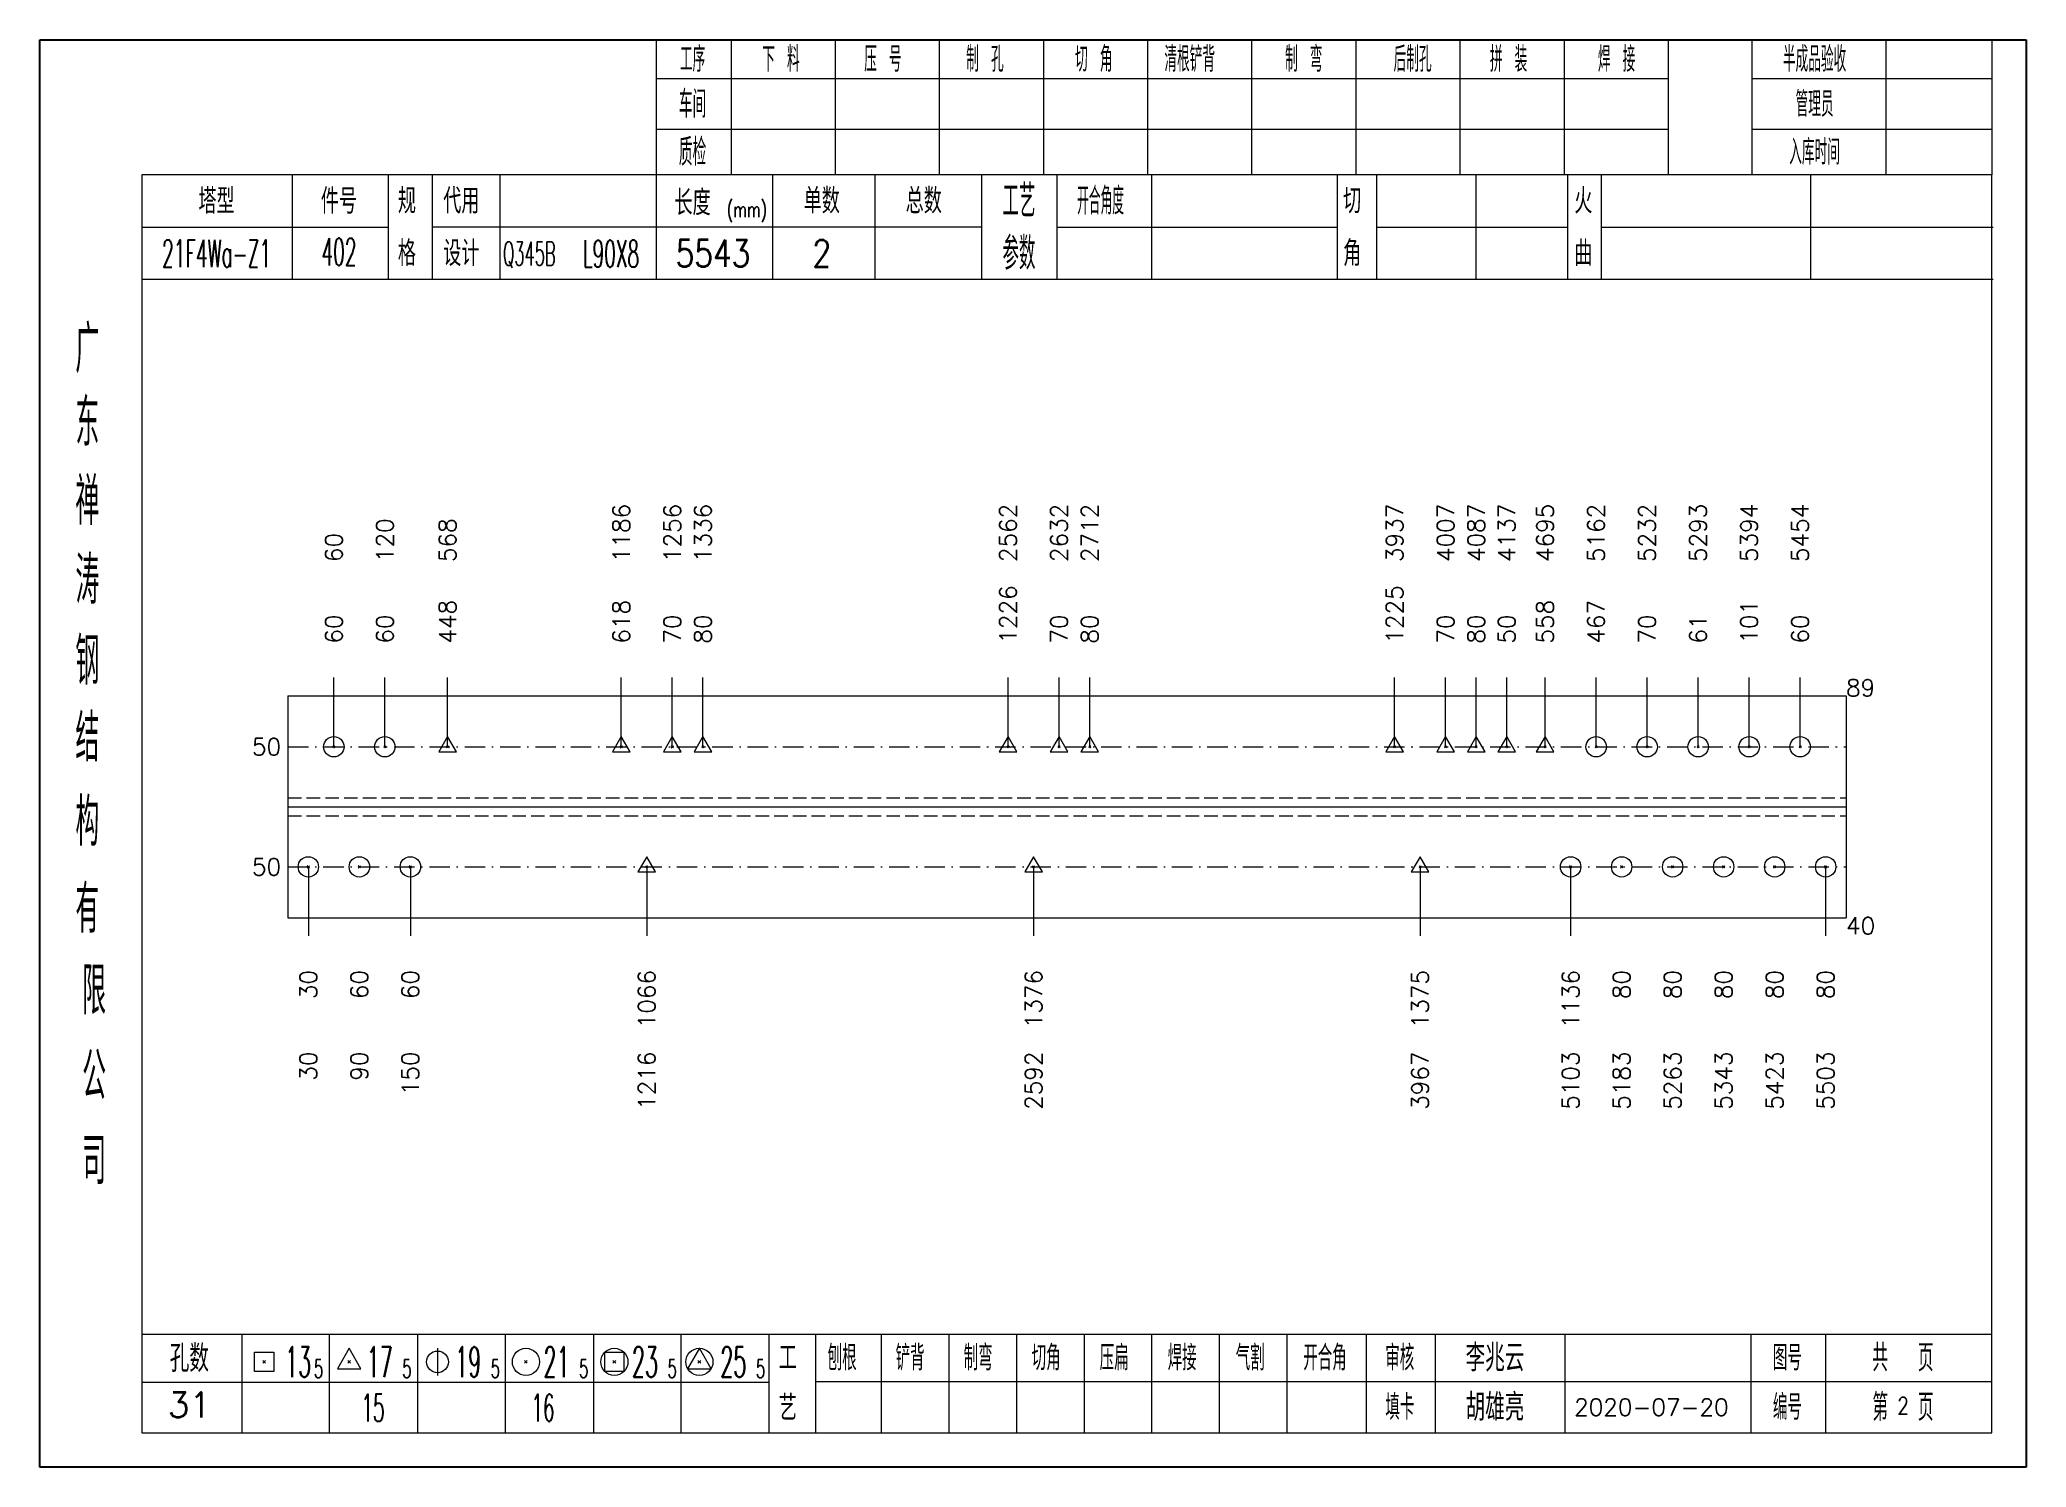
# Model space of a CAD drawing. Extents: x 1310 to 15542, y -76 to 8381.
# Drawn here: x 1828.6 to 2120.7, y 3663.8 to 3873.7 of the extents above; entities that cross this region are included whole.
import ezdxf
from ezdxf.enums import TextEntityAlignment as Align

# ---------------------------------------------------------------- set-up
doc = ezdxf.new("R2010")
doc.units = 0
doc.header["$MEASUREMENT"] = 0
doc.linetypes.add('一点画线', pattern=[5.2, 3, -1, 0.2, -1])
doc.linetypes.add('虚线', pattern=[2.75, 2, -0.75])
doc.layers.get('0').update_dxf_attribs({"linetype": 'CONTINUOUS', "lineweight": 25})
for name, color, linetype, lineweight in [('1', 7, 'CONTINUOUS', 25), ('4', 7, 'CONTINUOUS', 25), ('5', 7, 'CONTINUOUS', 25)]:
    doc.layers.add(name, color=color, linetype=linetype, lineweight=lineweight)
doc.styles.get("Standard").update_dxf_attribs({"font": 'simplex.shx', "width": 0.7, "height": 3, "bigfont": 'gbhzfs.shx'})

msp = doc.modelspace()

# ---------------------------------------------------------------- texts
at = {"color": 7, "linetype": 'Continuous', "lineweight": 13}
for s, p in [('1186', (1914.077, 3796.914)), ('1256', (1921.577, 3796.914)), ('1336', (1926.077, 3796.914)), ('2562', (1970.957, 3796.914)), ('2632', (1978.457, 3796.914)), ('2712', (1982.957, 3796.914)), ('3937', (2027.795, 3796.914)), ('4007', (2035.295, 3796.914)), ('4087', (2039.795, 3796.914)), ('4137', (2044.295, 3796.914)), ('4695', (2049.932, 3796.914)), ('5162', (2057.432, 3796.914)), ('5232', (2064.932, 3796.914)), ('5293', (2072.432, 3796.914)), ('5394', (2079.932, 3796.914)), ('5454', (2087.432, 3796.914)), ('60', (1871.802, 3796.914)), ('120', (1879.302, 3796.914)), ('568', (1888.531, 3796.914))]:
    msp.add_text(s, height=2.5, rotation=90, dxfattribs=at).set_placement(p, align=Align.MIDDLE_LEFT)
at = {"color": 8, "linetype": 'Continuous', "lineweight": 9}
for s, p in [('1226', (1970.957, 3784.914)), ('1225', (2027.795, 3784.914)), ('448', (1888.531, 3784.914)), ('618', (1914.077, 3784.914)), ('558', (2049.932, 3784.914)), ('467', (2057.432, 3784.914)), ('101', (2079.932, 3784.914)), ('60', (1871.802, 3784.914)), ('60', (1879.302, 3784.914)), ('70', (1921.577, 3784.914)), ('80', (1926.077, 3784.914)), ('70', (1978.457, 3784.914)), ('80', (1982.957, 3784.914)), ('70', (2035.295, 3784.914)), ('80', (2039.795, 3784.914)), ('50', (2044.295, 3784.914)), ('70', (2064.932, 3784.914)), ('61', (2072.432, 3784.914)), ('60', (2087.432, 3784.914))]:
    msp.add_text(s, height=2.5, rotation=90, dxfattribs=at).set_placement(p, align=Align.MIDDLE_LEFT)
at = {"color": 7, "linetype": 'Continuous', "lineweight": 13}
msp.add_text('89', height=2.5, dxfattribs=at).set_placement((2094.182, 3778.414), align=Align.MIDDLE_LEFT)
for p in [(1864.052, 3769.747), (1864.052, 3752.081)]:
    msp.add_text('50', height=2.5, dxfattribs=at).set_placement(p, align=Align.MIDDLE_RIGHT)
at = {"layer": '1', "color": 7, "linetype": 'Continuous', "lineweight": 13}
msp.add_text('40', height=2.5, dxfattribs=at).set_placement((2094.182, 3743.414), align=Align.MIDDLE_LEFT)
at = {"layer": '1', "color": 8, "linetype": 'Continuous', "lineweight": 9}
for s, p in [('30', (1868.052, 3736.914)), ('60', (1875.552, 3736.914)), ('60', (1883.052, 3736.914)), ('1066', (1917.827, 3736.914)), ('1376', (1974.707, 3736.914)), ('1375', (2031.545, 3736.914)), ('1136', (2053.682, 3736.914)), ('80', (2061.182, 3736.914)), ('80', (2068.682, 3736.914)), ('80', (2076.182, 3736.914)), ('80', (2083.682, 3736.914)), ('80', (2091.182, 3736.914))]:
    msp.add_text(s, height=2.5, rotation=90, dxfattribs=at).set_placement(p, align=Align.MIDDLE_RIGHT)
at = {"layer": '1', "color": 7, "linetype": 'Continuous', "lineweight": 13}
for s, p in [('30', (1868.052, 3724.914)), ('90', (1875.552, 3724.914)), ('150', (1883.052, 3724.914)), ('1216', (1917.827, 3724.914)), ('2592', (1974.707, 3724.914)), ('3967', (2031.545, 3724.914)), ('5103', (2053.682, 3724.914)), ('5183', (2061.182, 3724.914)), ('5263', (2068.682, 3724.914)), ('5343', (2076.182, 3724.914)), ('5423', (2083.682, 3724.914)), ('5503', (2091.182, 3724.914))]:
    msp.add_text(s, height=2.5, rotation=90, dxfattribs=at).set_placement(p, align=Align.MIDDLE_RIGHT)
at = {"layer": '4', "color": 1, "linetype": 'Continuous', "lineweight": 25}
for s, height, width, p in [('工序', 3.7, 0.7, (1924.552, 3870.871)), ('下 料', 3.7, 0.7, (1937.552, 3870.871)), ('压 号', 3.7, 0.7, (1952.552, 3870.871)), ('制 孔', 3.7, 0.7, (1967.552, 3870.871)), ('切 角', 3.7, 0.7, (1983.552, 3870.871)), ('清根铲背 ', 3.7, 0.7, (1998.552, 3870.871)), (' 制 弯', 3.7, 0.7, (2013.552, 3870.871)), (' 后制孔', 3.7, 0.7, (2029.552, 3870.871)), ('拼 装', 3.7, 0.7, (2044.552, 3870.871)), (' 焊 接', 3.7, 0.7, (2059.552, 3870.871)), ('半成品验收', 3.7, 0.7, (2089.552, 3870.871)), ('车间', 4, 0.7, (1924.552, 3864.271)), ('管理员', 3.7, 0.7, (2089.552, 3864.271)), ('质检', 4, 0.7, (1924.552, 3857.211)), ('入库时间', 3.7, 0.7, (2089.552, 3857.211)), ('(mm)', 2.24, 0.7, (1932.552, 3848.771)), ('工艺', 4.8, 0.7, (1972.552, 3850.031)), ('开合角度', 4, 0.6, (1984.552, 3850.031)), ('402', 4, 0.5, (1872.552, 3842.541)), ('参数', 4.8, 0.7, (1972.552, 3842.321)), ('21F4Wa-Z1', 4, 0.5, (1854.552, 3842.291)), ('Q345B', 3.5, 0.5, (1900.552, 3842.271)), ('L90X8', 4, 0.5, (1912.552, 3842.271)), ('5543', 4, 0.8, (1927.552, 3842.321)), ('2', 4, 0.8, (1943.552, 3842.321)), ('广', 6.96, 0.7, (1835.552, 3828.241)), ('东', 6.96, 0.7, (1835.552, 3817.451)), ('禅', 6.96, 0.7, (1835.552, 3805.861)), ('涛', 6.96, 0.7, (1835.552, 3794.261)), ('钢', 6.96, 0.7, (1835.552, 3782.371)), ('结', 6.96, 0.7, (1835.552, 3771.061)), ('构', 6.96, 0.7, (1835.552, 3758.681)), ('有', 6.96, 0.7, (1835.552, 3745.871)), ('限', 6.96, 0.7, (1836.552, 3733.871)), ('公', 6.96, 0.7, (1836.552, 3721.331)), ('司', 6.96, 0.7, (1836.552, 3708.851)), ('13', 4.47, 0.5, (1866.552, 3679.271)), ('17', 4.47, 0.5, (1878.552, 3679.271)), ('19', 4.47, 0.5, (1891.552, 3679.271)), ('21', 4.47, 0.5, (1904.552, 3679.271)), ('23', 4.47, 0.5, (1917.552, 3679.271)), ('25', 4.47, 0.5, (1930.552, 3679.271)), ('刨根', 3.7, 0.8, (1946.552, 3679.871)), ('铲背', 3.7, 0.8, (1956.552, 3679.871)), ('制弯', 3.7, 0.8, (1966.552, 3679.871)), ('切角', 3.7, 0.8, (1976.552, 3679.871)), ('压扁', 3.7, 0.8, (1986.552, 3679.871)), ('焊接', 3.7, 0.8, (1996.552, 3679.871)), ('气割', 3.7, 0.8, (2006.552, 3679.871)), ('开合角', 3.7, 0.8, (2017.552, 3679.871)), ('审核', 3.7, 0.8, (2028.552, 3679.871)), ('图号', 3.7, 0.8, (2085.552, 3679.871)), ('共  页', 4, 0.8, (2102.552, 3679.871)), ('5', 2.68, 0.6, (1869.552, 3678.271)), ('5', 2.68, 0.6, (1882.552, 3678.271)), ('5', 2.68, 0.6, (1895.552, 3678.271)), ('5', 2.68, 0.6, (1908.552, 3678.271)), ('5', 2.68, 0.6, (1921.552, 3678.271)), ('5', 2.68, 0.6, (1934.552, 3678.271)), ('第  页', 4, 0.8, (2102.552, 3672.601)), ('15', 4, 0.5, (1877.552, 3672.521)), ('16', 4, 0.5, (1902.552, 3672.521)), ('填卡', 3.7, 0.8, (2028.552, 3672.601)), ('编号', 3.7, 0.8, (2085.552, 3672.601))]:
    msp.add_text(s, height=height, dxfattribs=dict(at, width=width)).set_placement(p, align=Align.MIDDLE_CENTER)
for s, height, p in [('塔型', 3.7, (1854.552, 3850.001)), ('件号', 3.7, (1872.552, 3850.001)), ('规', 3.7, (1882.552, 3850.031)), ('代用', 3.7, (1890.552, 3850.031)), ('长度', 3.7, (1924.552, 3849.771)), ('单数', 3.7, (1943.552, 3850.031)), ('总数', 3.7, (1958.552, 3850.031)), ('切', 3.7, (2021.552, 3850.031)), ('火', 3.7, (2055.552, 3850.031)), ('格', 3.7, (1882.552, 3842.321)), ('设计', 3.7, (1890.552, 3842.321)), ('角', 3.7, (2021.552, 3842.321)), ('曲', 3.7, (2055.552, 3842.321)), ('孔数', 4, (1850.552, 3679.791)), ('工', 3.7, (1938.552, 3679.871)), ('李兆云', 4, (2042.552, 3679.871)), ('胡雄亮', 4, (2042.552, 3672.601)), ('31', 3.7, (1850.552, 3672.961)), ('艺', 3.7, (1938.552, 3672.521)), ('2020-07-20', 2.5, (2065.552, 3672.601))]:
    msp.add_text(s, height=height, dxfattribs=at).set_placement(p, align=Align.MIDDLE_CENTER)
at = {"layer": '4', "color": 6, "linetype": 'Continuous', "lineweight": 25, "width": 0.8}
msp.add_text('2', height=2.5, dxfattribs=at).set_placement((2102.577, 3672.829), align=Align.MIDDLE_CENTER)

# ---------------------------------------------------------------- blocks, each defined once
blk = doc.blocks.new('孔21.5')
at = {"layer": '5', "color": 7, "linetype": 'Continuous', "lineweight": 13}
for p, q in [((-0.1, -0.1), (0.1, 0.1)), ((0.1, -0.1), (-0.1, 0.1))]:
    blk.add_line(p, q, dxfattribs=at)
blk.add_circle((0, 0), 1, dxfattribs=at)
blk = doc.blocks.new('孔17.5')
at = {"layer": '5', "color": 7, "linetype": 'Continuous', "lineweight": 13}
for p, q in [((0, 1), (-0.866, -0.5)), ((-0.1, -0.1), (0.1, 0.1)), ((0.1, -0.1), (-0.1, 0.1)), ((0.866, -0.5), (0, 1)), ((-0.866, -0.5), (0.866, -0.5))]:
    blk.add_line(p, q, dxfattribs=at)
blk = doc.blocks.new('CTJGK')
at = {"color": 6, "linetype": 'Continuous'}
for p, q in [((0, 209.97), (292.13, 209.97)), ((0, 0), (0, 209.97)), ((292.13, 209.97), (292.13, 0)), ((292.13, 0), (0, 0))]:
    blk.add_line(p, q, dxfattribs=at)

# ---------------------------------------------------------------- linework, layer by layer
at = {"color": 7, "linetype": 'Continuous', "lineweight": 18}
for p, q in [((1865.052, 3777.247), (1865.052, 3744.581)), ((1865.052, 3777.247), (2094.182, 3777.247)), ((2094.182, 3777.247), (2094.182, 3744.581)), ((1865.052, 3760.914), (2094.182, 3760.914))]:
    msp.add_line(p, q, dxfattribs=at)
at = {"color": 7, "linetype": 'Continuous', "lineweight": 13}
for p, q in [((1871.802, 3769.747), (1871.802, 3779.914)), ((1879.302, 3769.747), (1879.302, 3779.914)), ((1888.531, 3769.747), (1888.531, 3779.914)), ((1914.077, 3769.747), (1914.077, 3779.914)), ((1921.577, 3769.747), (1921.577, 3779.914)), ((1926.077, 3769.747), (1926.077, 3779.914)), ((1970.957, 3769.747), (1970.957, 3779.914)), ((1978.457, 3769.747), (1978.457, 3779.914)), ((1982.957, 3769.747), (1982.957, 3779.914)), ((2027.795, 3769.747), (2027.795, 3779.914)), ((2035.295, 3769.747), (2035.295, 3779.914)), ((2039.795, 3769.747), (2039.795, 3779.914)), ((2044.295, 3769.747), (2044.295, 3779.914)), ((2049.932, 3769.747), (2049.932, 3779.914)), ((2057.432, 3769.747), (2057.432, 3779.914)), ((2064.932, 3769.747), (2064.932, 3779.914)), ((2072.432, 3769.747), (2072.432, 3779.914)), ((2079.932, 3769.747), (2079.932, 3779.914)), ((2087.432, 3769.747), (2087.432, 3779.914)), ((1868.052, 3752.081), (1868.052, 3741.914)), ((1883.052, 3752.081), (1883.052, 3741.914)), ((1917.827, 3752.081), (1917.827, 3741.914)), ((1974.707, 3752.081), (1974.707, 3741.914)), ((2031.545, 3752.081), (2031.545, 3741.914)), ((2053.682, 3752.081), (2053.682, 3741.914)), ((2091.182, 3752.081), (2091.182, 3741.914))]:
    msp.add_line(p, q, dxfattribs=at)
at = {"color": 3, "linetype": '一点画线', "lineweight": 13}
for p, q in [((1865.052, 3769.747), (2094.182, 3769.747)), ((1865.052, 3752.081), (2094.182, 3752.081))]:
    msp.add_line(p, q, dxfattribs=at)
at = {"color": 1, "linetype": '虚线', "lineweight": 18}
for p, q in [((1865.052, 3762.247), (2094.182, 3762.247)), ((1865.052, 3759.581), (2094.182, 3759.581))]:
    msp.add_line(p, q, dxfattribs=at)
at = {"layer": '1', "color": 7, "linetype": 'Continuous', "lineweight": 18}
msp.add_line((1865.052, 3744.581), (2094.182, 3744.581), dxfattribs=at)
at = {"layer": '4', "color": 1, "linetype": 'Continuous', "lineweight": 18}
for p, q in [((1828.552, 3873.741), (1828.552, 3663.771)), ((2120.682, 3873.741), (1828.552, 3873.741)), ((1919.182, 3873.741), (1919.182, 3853.901)), ((1930.212, 3873.741), (1930.212, 3853.881)), ((1945.522, 3873.741), (1945.522, 3853.881)), ((1960.842, 3873.741), (1960.842, 3853.881)), ((1976.152, 3873.741), (1976.152, 3853.881)), ((1991.462, 3873.741), (1991.462, 3853.881)), ((2006.772, 3873.741), (2006.772, 3853.881)), ((2022.092, 3873.741), (2022.092, 3853.881)), ((2037.402, 3873.741), (2037.402, 3853.881)), ((2052.712, 3873.741), (2052.712, 3853.881)), ((2068.022, 3873.741), (2068.022, 3853.901)), ((2068.022, 3873.741), (2068.022, 3853.881)), ((2080.302, 3873.741), (2080.302, 3853.881)), ((2100.052, 3873.741), (2100.052, 3853.881)), ((2115.632, 3873.741), (2115.632, 3853.881)), ((2120.682, 3843.941), (2120.682, 3873.741)), ((2068.022, 3868.011), (1919.182, 3868.011)), ((2115.632, 3868.011), (2080.302, 3868.011)), ((2068.022, 3860.531), (1919.182, 3860.531)), ((2115.632, 3860.531), (2080.302, 3860.531)), ((1843.562, 3853.881), (1843.562, 3668.821)), ((2115.632, 3853.881), (1843.562, 3853.881)), ((1865.682, 3853.891), (1865.682, 3838.471)), ((1879.832, 3838.471), (1879.832, 3853.881)), ((1886.332, 3838.471), (1886.332, 3853.881)), ((1896.202, 3853.881), (1896.202, 3838.471)), ((1919.182, 3853.901), (1919.182, 3838.471)), ((1936.302, 3853.881), (1936.302, 3838.471)), ((1951.352, 3853.881), (1951.352, 3838.471)), ((1967.052, 3853.881), (1967.052, 3838.471)), ((1978.112, 3853.881), (1978.112, 3838.471)), ((1992.062, 3853.881), (1992.062, 3838.471)), ((2019.362, 3853.881), (2019.362, 3838.471)), ((2025.122, 3853.881), (2025.122, 3838.471)), ((2039.742, 3853.881), (2039.742, 3838.471)), ((2053.202, 3853.881), (2053.202, 3838.471)), ((2058.192, 3853.881), (2058.192, 3838.471)), ((2088.932, 3853.881), (2088.932, 3838.471)), ((2115.632, 3668.821), (2115.632, 3853.881)), ((1879.832, 3846.121), (1843.562, 3846.121)), ((1967.052, 3846.171), (1886.332, 3846.171)), ((1978.112, 3846.171), (2019.362, 3846.171)), ((2025.122, 3846.171), (2053.202, 3846.171)), ((2058.192, 3846.171), (2115.812, 3846.171)), ((2120.682, 3663.771), (2120.682, 3843.941)), ((2115.812, 3838.471), (1843.562, 3838.471)), ((1843.562, 3683.351), (2115.632, 3683.351)), ((1858.252, 3683.351), (1858.252, 3668.821)), ((1871.182, 3668.821), (1871.182, 3683.351)), ((1884.112, 3683.351), (1884.112, 3668.821)), ((1897.032, 3668.821), (1897.032, 3683.351)), ((1909.962, 3683.351), (1909.962, 3668.821)), ((1922.892, 3668.821), (1922.892, 3683.351)), ((1935.812, 3668.821), (1935.812, 3683.351)), ((1942.682, 3668.821), (1942.682, 3683.351)), ((1952.342, 3668.821), (1952.342, 3683.351)), ((1962.282, 3668.821), (1962.282, 3683.351)), ((1972.222, 3668.821), (1972.222, 3683.351)), ((1982.172, 3668.821), (1982.172, 3683.351)), ((1992.112, 3668.821), (1992.112, 3683.351)), ((2002.052, 3668.821), (2002.052, 3683.351)), ((2012.002, 3668.821), (2012.002, 3683.351)), ((2023.642, 3668.821), (2023.642, 3683.351)), ((2033.792, 3668.821), (2033.792, 3683.351)), ((2052.852, 3668.821), (2052.852, 3683.351)), ((2080.232, 3668.821), (2080.232, 3683.351)), ((2091.192, 3668.821), (2091.192, 3683.351)), ((1935.812, 3676.221), (1843.562, 3676.221)), ((1942.642, 3676.381), (2115.632, 3676.381)), ((1843.562, 3668.821), (2115.632, 3668.821)), ((1828.552, 3663.771), (2120.682, 3663.771))]:
    msp.add_line(p, q, dxfattribs=at)
at = {"layer": '4', "color": 7, "linetype": 'Continuous', "lineweight": 13}
for p, q in [((1874.052, 3681.271), (1872.32, 3678.271)), ((1875.784, 3678.271), (1874.052, 3681.271)), ((1887.052, 3681.271), (1887.052, 3677.271)), ((1925.552, 3681.271), (1923.82, 3678.271)), ((1927.284, 3678.271), (1925.552, 3681.271)), ((1860.138, 3677.857), (1860.138, 3680.685)), ((1860.138, 3680.685), (1862.966, 3680.685)), ((1861.352, 3679.071), (1861.752, 3679.471)), ((1861.752, 3679.071), (1861.352, 3679.471)), ((1862.966, 3680.685), (1862.966, 3677.857)), ((1872.32, 3678.271), (1875.784, 3678.271)), ((1873.852, 3679.071), (1874.252, 3679.471)), ((1874.252, 3679.071), (1873.852, 3679.471)), ((1899.852, 3679.071), (1900.252, 3679.471)), ((1900.252, 3679.071), (1899.852, 3679.471)), ((1911.638, 3677.857), (1911.638, 3680.685)), ((1911.638, 3680.685), (1914.466, 3680.685)), ((1912.852, 3679.071), (1913.252, 3679.471)), ((1913.252, 3679.071), (1912.852, 3679.471)), ((1914.466, 3680.685), (1914.466, 3677.857)), ((1923.82, 3678.271), (1927.284, 3678.271)), ((1925.352, 3679.071), (1925.752, 3679.471)), ((1925.752, 3679.071), (1925.352, 3679.471)), ((1862.966, 3677.857), (1860.138, 3677.857)), ((1914.466, 3677.857), (1911.638, 3677.857))]:
    msp.add_line(p, q, dxfattribs=at)
for centre, radius in [((1887.052, 3679.271), 1.6), ((1900.052, 3679.271), 2), ((1913.052, 3679.271), 2), ((1925.552, 3679.271), 2)]:
    msp.add_circle(centre, radius, dxfattribs=at)

# ---------------------------------------------------------------- block references
at = {"color": 0, "linetype": 'Continuous'}
msp.add_blockref('CTJGK', (1828.552, 3663.771), dxfattribs=at)
at = {"color": 8, "linetype": 'Continuous', "lineweight": 9, "xscale": 1.5, "yscale": 1.5, "zscale": 1.5}
for name, p in [('孔21.5', (1871.802, 3769.747)), ('孔21.5', (1879.302, 3769.747)), ('孔17.5', (1888.531, 3769.747)), ('孔17.5', (1914.077, 3769.747)), ('孔17.5', (1921.577, 3769.747)), ('孔17.5', (1926.077, 3769.747)), ('孔17.5', (1970.957, 3769.747)), ('孔17.5', (1978.457, 3769.747)), ('孔17.5', (1982.957, 3769.747)), ('孔17.5', (2027.795, 3769.747)), ('孔17.5', (2035.295, 3769.747)), ('孔17.5', (2039.795, 3769.747)), ('孔17.5', (2044.295, 3769.747)), ('孔17.5', (2049.932, 3769.747)), ('孔21.5', (2057.432, 3769.747)), ('孔21.5', (2064.932, 3769.747)), ('孔21.5', (2072.432, 3769.747)), ('孔21.5', (2079.932, 3769.747)), ('孔21.5', (2087.432, 3769.747))]:
    msp.add_blockref(name, p, dxfattribs=at)
at = {"layer": '1', "color": 8, "linetype": 'Continuous', "lineweight": 9, "xscale": 1.5, "yscale": 1.5, "zscale": 1.5}
for name, p in [('孔21.5', (1868.052, 3752.081)), ('孔21.5', (1875.552, 3752.081)), ('孔21.5', (1883.052, 3752.081)), ('孔17.5', (1917.827, 3752.081)), ('孔17.5', (1974.707, 3752.081)), ('孔17.5', (2031.545, 3752.081)), ('孔21.5', (2053.682, 3752.081)), ('孔21.5', (2061.182, 3752.081)), ('孔21.5', (2068.682, 3752.081)), ('孔21.5', (2076.182, 3752.081)), ('孔21.5', (2083.682, 3752.081)), ('孔21.5', (2091.182, 3752.081))]:
    msp.add_blockref(name, p, dxfattribs=at)

msp.set_redraw_order([(e.dxf.handle, doc.entitydb.next_handle()) for e in msp.query("TEXT MTEXT ATTDEF DIMENSION ARC_DIMENSION")])  # texts and dimensions are drawn at this point

doc.saveas('drawing.dxf')
